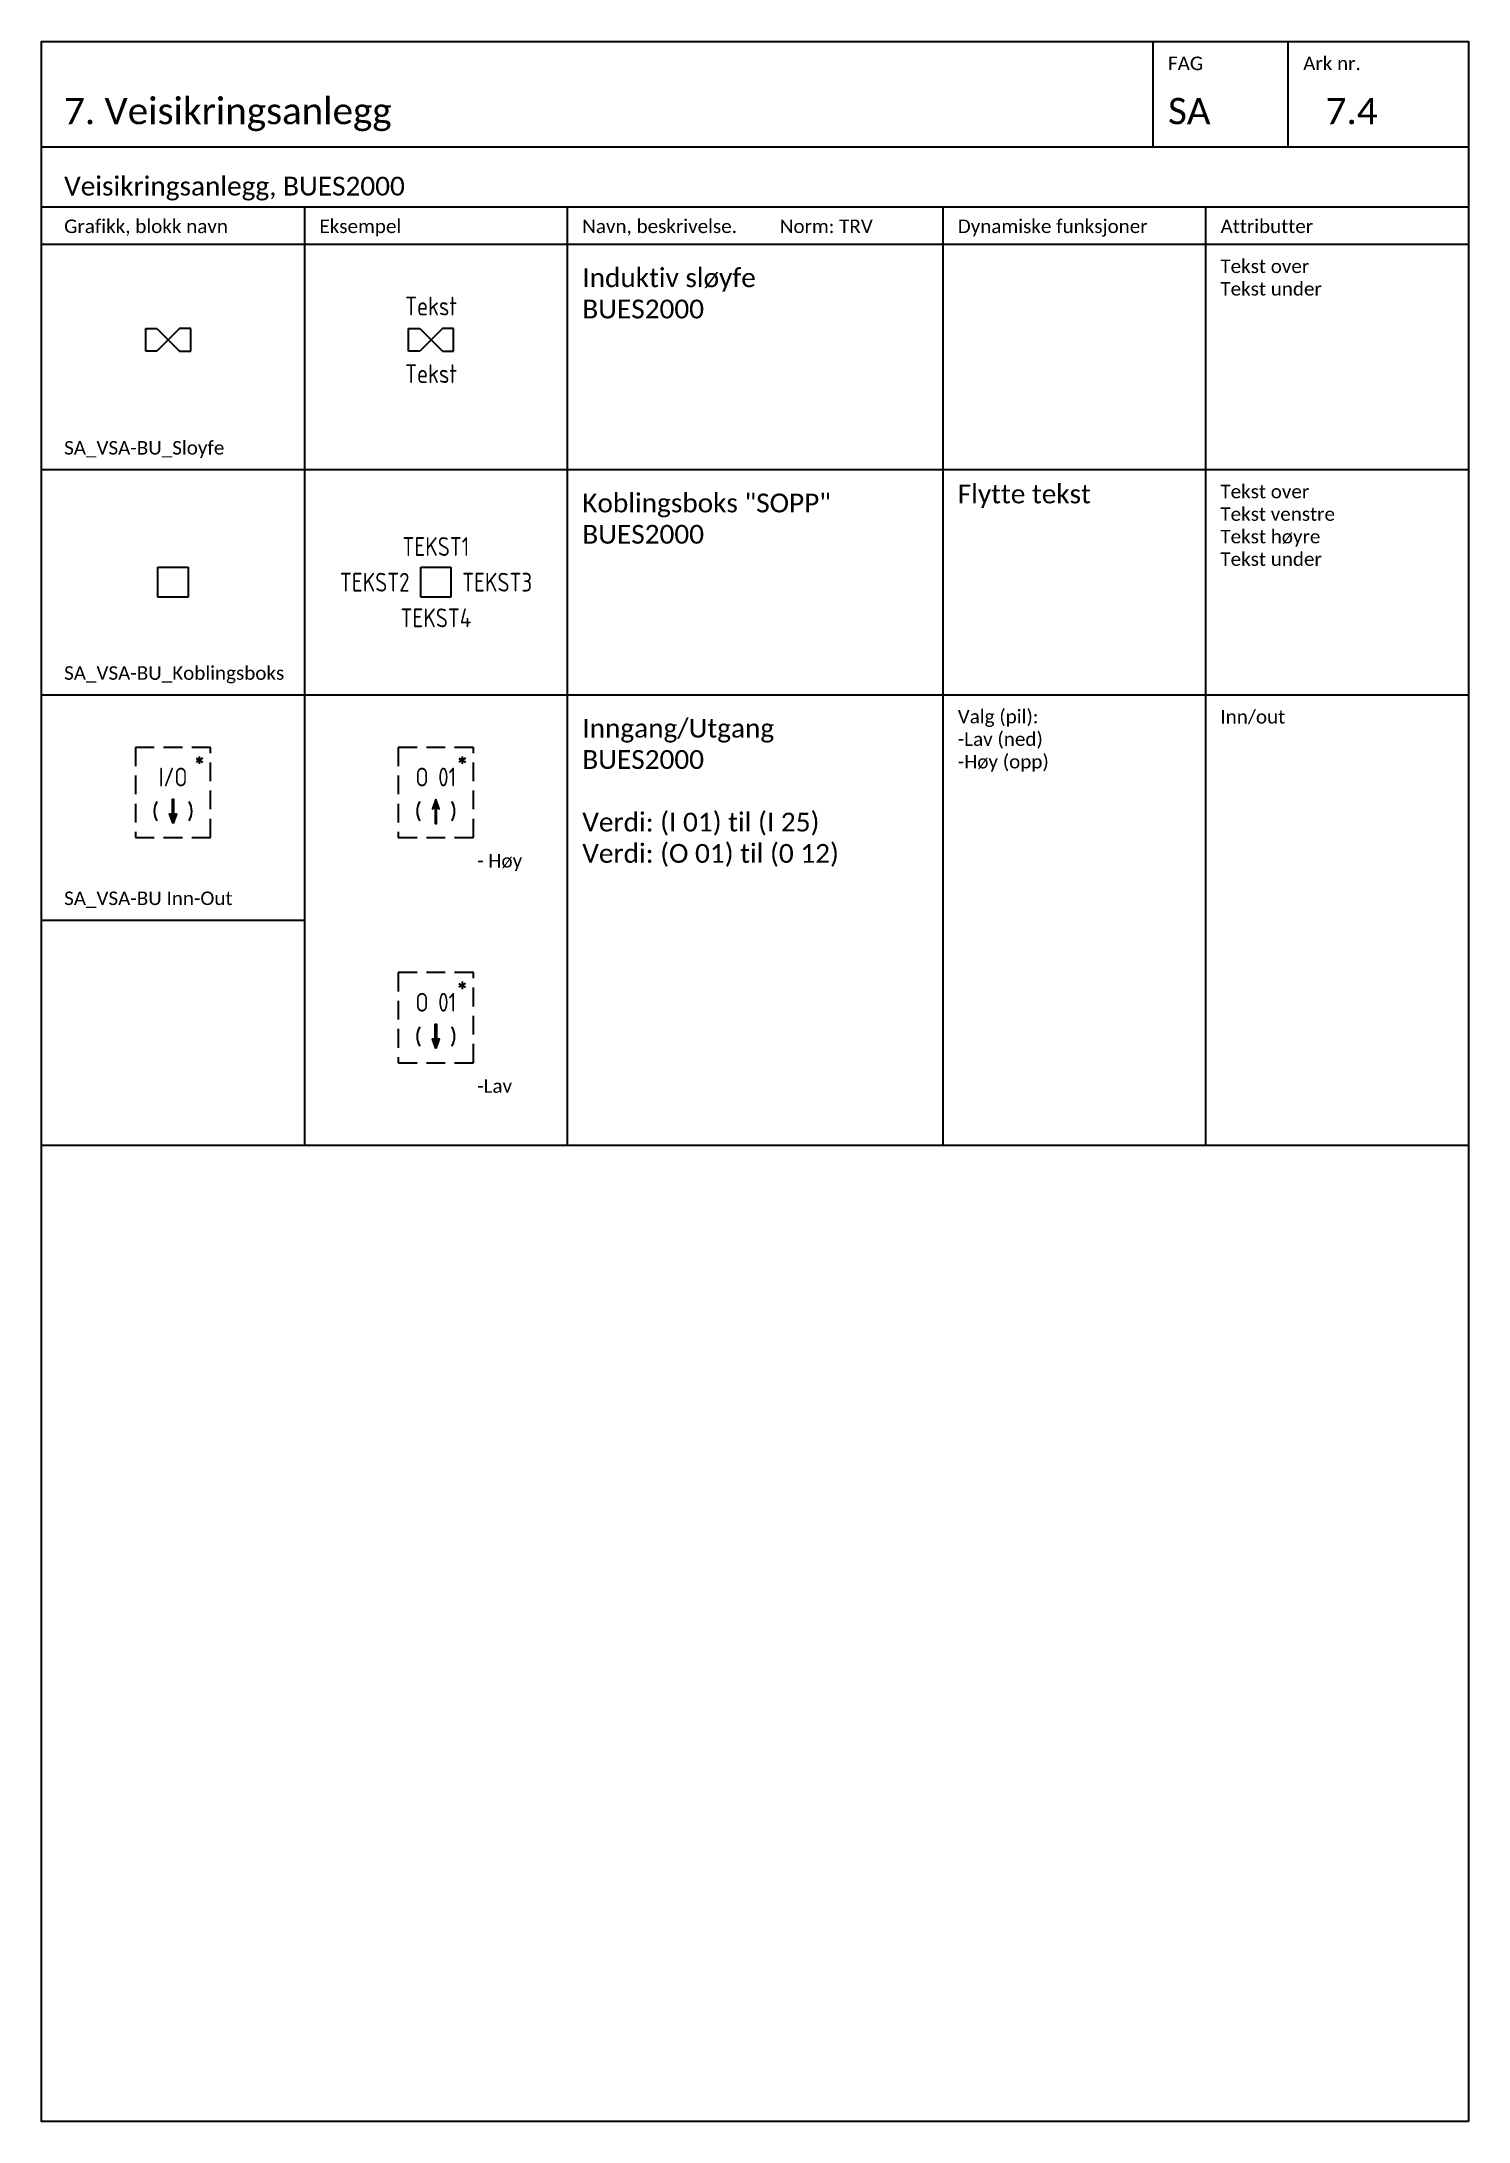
# Model space of a CAD drawing. Header units: millimetres. Extents: x -210 to 2500, y -2763 to 277.
# Drawn here: x 630 to 820, y -1842 to -1565 of the extents above; entities that cross this region are included whole.
import ezdxf
from ezdxf.enums import TextEntityAlignment as Align

# ---------------------------------------------------------------- set-up
doc = ezdxf.new("R2010")
doc.units = ezdxf.units.MM
doc.linetypes.add('HIDDEN_Signal', pattern=[3.75, 2.5, -1.25])
for name, color, linetype in [('RAMME', 5, 'Continuous'), ('RAMME SYMBOLER', 4, 'Continuous'), ('RAMME TEKST', 7, 'Continuous'), ('SIG-Signaler', 2, 'Continuous'), ('SIG_ATT_Tekst25', 2, 'Continuous')]:
    doc.layers.add(name, color=color, linetype=linetype)
doc.styles.add('Calibri', font='calibri.ttf')
doc.styles.add('ISOCP', font='isocp.shx', dxfattribs={"width": 0.9})

msp = doc.modelspace()

# ---------------------------------------------------------------- texts
at = {"layer": 'RAMME TEKST', "linetype": 'ByBlock', "style": 'Calibri'}
for s, height, p in [('FAG', 1.8, (780, -1568.8)), ('Ark nr.', 1.8, (798, -1568.8)), ('7. Veisikringsanlegg', 3.5, (633, -1576)), ('SA', 3.5, (780, -1576)), ('7.4', 3.5, (801, -1576)), ('Veisikringsanlegg, BUES2000', 2.5, (633, -1585.5)), ('Grafikk, blokk navn', 1.8, (633, -1590.5)), ('Eksempel', 1.8, (667, -1590.5)), ('Navn, beskrivelse.         Norm: TRV', 1.8, (702, -1590.5)), ('Dynamiske funksjoner', 1.8, (752, -1590.5)), ('Attributter', 1.8, (787, -1590.5)), ('SA_VSA-BU_Sloyfe', 1.8, (633, -1620)), ('SA_VSA-BU_Koblingsboks', 1.8, (633, -1650)), ('- Høy', 1.8, (688, -1675)), ('SA_VSA-BU Inn-Out', 1.8, (633, -1680)), ('-Lav', 1.8, (688, -1705))]:
    msp.add_text(s, height=height, dxfattribs=at).set_placement(p)
at = {"layer": 'RAMME TEKST', "linetype": 'ByBlock', "attachment_point": 1, "style": 'Calibri'}
for s, insert, char_height, width in [('Induktiv sløyfe\\PBUES2000', (702, -1595.2), 2.5, 46), ('Koblingsboks "SOPP" BUES2000', (702, -1625.2), 2.5, 46), ('Flytte tekst', (752, -1624), 2.5, 46), ('Inngang/Utgang\\PBUES2000\\P\\PVerdi: (I 01) til (I 25)\\PVerdi: (O 01) til (0 12)', (702, -1655.2), 2.5, 46), ('Valg (pil):\\P-Lav (ned)\\P-Høy (opp)', (752, -1654), 1.8, 33)]:
    msp.add_mtext(s, dxfattribs=dict(at, insert=insert, char_height=char_height, width=width))
at = {"layer": 'RAMME TEKST', "linetype": 'ByBlock', "lineweight": -2, "char_height": 1.8, "width": 26.77885, "attachment_point": 1, "style": 'Calibri'}
for s, insert in [('Tekst over\\PTekst under', (786.971, -1594.025)), ('Tekst over\\PTekst venstre\\PTekst høyre\\PTekst under', (786.971, -1624.025)), ('Inn/out', (786.971, -1654.025))]:
    msp.add_mtext(s, dxfattribs=dict(at, insert=insert))

# ---------------------------------------------------------------- blocks, each defined once
blk = doc.blocks.new('SA_VSA-BU Sloyfe')
at = {"color": 0, "linetype": 'ByBlock', "lineweight": -2}
for p, q in [((-3, -1.5), (-3, 1.5)), ((-3, 1.5), (-1.5, 1.5)), ((-1.5, 1.5), (1.5, -1.5)), ((1.5, 1.5), (-1.5, -1.5)), ((3, 1.5), (1.5, 1.5)), ((3, -1.5), (3, 1.5)), ((-1.5, -1.5), (-3, -1.5)), ((1.5, -1.5), (3, -1.5))]:
    blk.add_line(p, q, dxfattribs=at)
at = {"layer": 'SIG_ATT_Tekst25', "style": 'ISOCP', "width": 0.9}
for tag, p in [('TEKSTOVER', (0, 4.5)), ('TEKSTUNDER', (0, -4.5))]:
    blk.add_attdef(tag, text='', height=2.5, dxfattribs=at).set_placement(p, align=Align.MIDDLE_CENTER)
blk = doc.blocks.new('*U546')
at = {"linetype": 'ByBlock'}
h = blk.add_hatch(color=0, dxfattribs=at)
h.dxf.hatch_style = 1
h.paths.add_polyline_path([(0, -4.12), (-0.46, -2.83), (-0.41, -2.83), (-0.08, -3.07), (-0.08, -0.88), (0.08, -0.88), (0.08, -3.07), (0.41, -2.83), (0.46, -2.83)])
at = {"color": 0, "linetype": 'ByBlock'}
for p, q in [((3.93, 4.55), (3.07, 4.05)), ((3.07, 4.55), (3.93, 4.05)), ((3.5, 4.8), (3.5, 3.8))]:
    blk.add_line(p, q, dxfattribs=at)
at = {"color": 0, "linetype": 'ByBlock', "lineweight": -2}
for p, q in [((0, -3.83), (-0.33, -2.88)), ((0, -3.53), (-0.19, -2.99)), ((0, -3.83), (0.33, -2.88)), ((0, -3.53), (0.19, -2.99))]:
    blk.add_line(p, q, dxfattribs=at)
at = {"color": 0, "linetype": 'HIDDEN_Signal', "lineweight": -2}
blk.add_lwpolyline([(-5, -6), (5, -6), (5, 6), (-5, 6)], close=True, dxfattribs=at)
at = {"color": 0, "linetype": 'ByBlock', "lineweight": -2}
blk.add_lwpolyline([(0, -4.12), (-0.46, -2.83), (-0.41, -2.83), (-0.08, -3.07), (-0.08, -0.88), (0.08, -0.88), (0.08, -3.07), (0.41, -2.83), (0.46, -2.83)], close=True, dxfattribs=at)
blk.add_lwpolyline([(0, -3.53), (0, -0.88)], dxfattribs=at)
at = {"color": 0, "linetype": 'ByBlock'}
for start, end in [(149.0362, 210.9638), (329.0362, 30.9638)]:
    blk.add_arc((0, -2.5), 2.5, start, end, dxfattribs=at)
at = {"color": 0, "linetype": 'ByBlock', "lineweight": -2, "style": 'ISOCP', "width": 0.9}
blk.add_attdef('I-O', text='', height=2.5, dxfattribs=at).set_placement((0, 0.8), align=Align.CENTER)
blk = doc.blocks.new('*U544')
at = {"linetype": 'ByBlock'}
h = blk.add_hatch(color=0, dxfattribs=at)
h.dxf.hatch_style = 1
h.paths.add_polyline_path([(0, -0.88), (-0.46, -2.17), (-0.41, -2.17), (-0.08, -1.93), (-0.08, -4.12), (0.08, -4.12), (0.08, -1.93), (0.41, -2.17), (0.46, -2.17)])
at = {"color": 0, "linetype": 'ByBlock'}
for p, q in [((3.93, 4.55), (3.07, 4.05)), ((3.07, 4.55), (3.93, 4.05)), ((3.5, 4.8), (3.5, 3.8))]:
    blk.add_line(p, q, dxfattribs=at)
at = {"color": 0, "linetype": 'ByBlock', "lineweight": -2}
for p, q in [((0, -1.17), (-0.33, -2.12)), ((0, -1.47), (-0.19, -2.01)), ((0, -1.17), (0.33, -2.12)), ((0, -1.47), (0.19, -2.01))]:
    blk.add_line(p, q, dxfattribs=at)
at = {"color": 0, "linetype": 'HIDDEN_Signal', "lineweight": -2}
blk.add_lwpolyline([(-5, -6), (5, -6), (5, 6), (-5, 6)], close=True, dxfattribs=at)
at = {"color": 0, "linetype": 'ByBlock', "lineweight": -2}
blk.add_lwpolyline([(0, -0.88), (-0.46, -2.17), (-0.41, -2.17), (-0.08, -1.93), (-0.08, -4.12), (0.08, -4.12), (0.08, -1.93), (0.41, -2.17), (0.46, -2.17)], close=True, dxfattribs=at)
blk.add_lwpolyline([(0, -1.47), (0, -4.12)], dxfattribs=at)
at = {"color": 0, "linetype": 'ByBlock'}
for start, end in [(149.0362, 210.9638), (329.0362, 30.9638)]:
    blk.add_arc((0, -2.5), 2.5, start, end, dxfattribs=at)
at = {"color": 0, "linetype": 'ByBlock', "lineweight": -2, "style": 'ISOCP', "width": 0.9}
blk.add_attdef('I-O', text='', height=2.5, dxfattribs=at).set_placement((0, 0.8), align=Align.CENTER)
blk = doc.blocks.new('*U545')
at = {"linetype": 'ByBlock'}
h = blk.add_hatch(color=0, dxfattribs=at)
h.dxf.hatch_style = 1
h.paths.add_polyline_path([(0, -4.12), (-0.46, -2.83), (-0.41, -2.83), (-0.08, -3.07), (-0.08, -0.88), (0.08, -0.88), (0.08, -3.07), (0.41, -2.83), (0.46, -2.83)])
at = {"color": 0, "linetype": 'ByBlock'}
for p, q in [((3.93, 4.55), (3.07, 4.05)), ((3.07, 4.55), (3.93, 4.05)), ((3.5, 4.8), (3.5, 3.8))]:
    blk.add_line(p, q, dxfattribs=at)
at = {"color": 0, "linetype": 'ByBlock', "lineweight": -2}
for p, q in [((0, -3.83), (-0.33, -2.88)), ((0, -3.53), (-0.19, -2.99)), ((0, -3.83), (0.33, -2.88)), ((0, -3.53), (0.19, -2.99))]:
    blk.add_line(p, q, dxfattribs=at)
at = {"color": 0, "linetype": 'HIDDEN_Signal', "lineweight": -2}
blk.add_lwpolyline([(-5, -6), (5, -6), (5, 6), (-5, 6)], close=True, dxfattribs=at)
at = {"color": 0, "linetype": 'ByBlock', "lineweight": -2}
blk.add_lwpolyline([(0, -4.12), (-0.46, -2.83), (-0.41, -2.83), (-0.08, -3.07), (-0.08, -0.88), (0.08, -0.88), (0.08, -3.07), (0.41, -2.83), (0.46, -2.83)], close=True, dxfattribs=at)
blk.add_lwpolyline([(0, -3.53), (0, -0.88)], dxfattribs=at)
at = {"color": 0, "linetype": 'ByBlock'}
for start, end in [(149.0362, 210.9638), (329.0362, 30.9638)]:
    blk.add_arc((0, -2.5), 2.5, start, end, dxfattribs=at)
at = {"color": 0, "linetype": 'ByBlock', "lineweight": -2, "style": 'ISOCP', "width": 0.9}
blk.add_attdef('I-O', text='', height=2.5, dxfattribs=at).set_placement((0, 0.8), align=Align.CENTER)
blk = doc.blocks.new('*U547')
at = {"color": 0, "linetype": 'ByBlock', "lineweight": -2}
blk.add_line((0, 4), (4, 4), dxfattribs=at)
for points in [[(0, 0), (0, 4)], [(4, 4), (4, 0)], [(4, 0), (0, 0)]]:
    blk.add_lwpolyline(points, dxfattribs=at)
at = {"layer": 'SIG_ATT_Tekst25', "linetype": 'ByBlock', "lineweight": -2, "style": 'ISOCP', "width": 0.9}
for tag, p in [('TEKST1', (2, 5.5)), ('TEKST4', (2, -4))]:
    blk.add_attdef(tag, text='', height=2.5, dxfattribs=at).set_placement(p, align=Align.CENTER)
blk.add_attdef('TEKST2', text='', height=2.5, dxfattribs=at).set_placement((-1.5, 0.75), align=Align.RIGHT)
blk.add_attdef('TEKST3', (5.5, 0.75), '', height=2.5, dxfattribs=at)

# ---------------------------------------------------------------- linework, layer by layer
at = {"layer": 'RAMME'}
msp.add_line((630, -1579), (820, -1579), dxfattribs=at)
msp.add_lwpolyline([(820, -1842), (630, -1842), (630, -1565), (820, -1565)], close=True, dxfattribs=at)
at = {"layer": 'RAMME SYMBOLER'}
for p, q in [((778, -1579), (778, -1565)), ((796, -1579), (796, -1565)), ((630, -1587), (820, -1587)), ((665, -1587), (665, -1712)), ((700, -1587), (700, -1712)), ((750, -1587), (750, -1712)), ((785, -1587), (785, -1712)), ((630, -1592), (820, -1592)), ((630, -1622), (820, -1622)), ((630, -1652), (820, -1652)), ((630, -1682), (665, -1682)), ((630, -1712), (820, -1712))]:
    msp.add_line(p, q, dxfattribs=at)

# ---------------------------------------------------------------- block references
at = {"layer": 'SIG-Signaler'}
for name, p, values in [('SA_VSA-BU Sloyfe', (681.865, -1604.724), {'TEKSTUNDER': 'Tekst', 'TEKSTOVER': 'Tekst'}), ('*U547', (680.5, -1639), {'TEKST1': 'TEKST1', 'TEKST2': 'TEKST2', 'TEKST3': 'TEKST3', 'TEKST4': 'TEKST4'}), ('*U546', (647.5, -1665), {'I-O': 'I/O'}), ('*U544', (682.5, -1665), {'I-O': 'O 01'}), ('*U545', (682.5, -1695), {'I-O': 'O 01'})]:
    msp.add_blockref(name, p, dxfattribs=at).add_auto_attribs(values)
for name, p in [('SA_VSA-BU Sloyfe', (646.865, -1604.724)), ('*U547', (645.5, -1639))]:
    msp.add_blockref(name, p, dxfattribs=at)

msp.set_redraw_order([(e.dxf.handle, doc.entitydb.next_handle()) for e in msp.query("TEXT MTEXT ATTDEF DIMENSION ARC_DIMENSION")])  # texts and dimensions are drawn at this point

doc.saveas('drawing.dxf')
